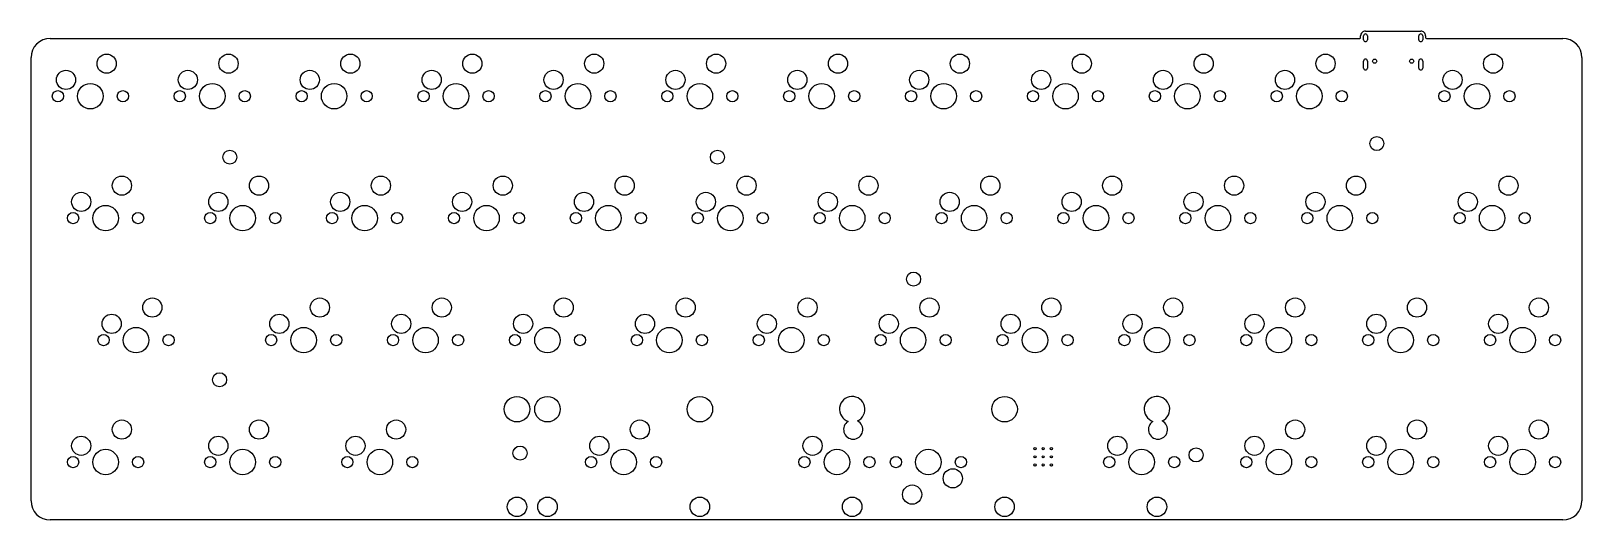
# Model space of a CAD drawing. Header units: millimetres. Extents: x 20 to 263, y -98 to -22.
import ezdxf

# ---------------------------------------------------------------- set-up
doc = ezdxf.new("R2010")
doc.units = ezdxf.units.MM
doc.layers.add('Part__Feature097', color=7, linetype='CONTINUOUS')

msp = doc.modelspace()

# ---------------------------------------------------------------- linework, layer by layer
at = {"layer": 'Part__Feature097'}
for p, q in [((23.4926, -23.1219), (228.142, -23.1219)), ((23.4926, -23.1219, 1.6), (228.142, -23.1219, 1.6)), ((23.4926, -23.1219), (23.4926, -23.1219, 1.6)), ((23.4926, -23.1219, 1.6), (228.142, -23.1219, 1.6)), ((23.4926, -23.1219), (228.142, -23.1219)), ((23.4926, -23.1219), (23.4926, -23.1219, 1.6)), ((228.142, -23.1219), (228.142, -23.1219, 1.6)), ((228.142, -23.1219), (228.142, -23.1219, 1.6)), ((228.282, -22.9819), (228.282, -22.7231)), ((228.282, -22.9819, 1.6), (228.282, -22.7231, 1.6)), ((228.282, -22.7231), (228.282, -22.7231, 1.6)), ((228.282, -22.9819, 1.6), (228.282, -22.7231, 1.6)), ((228.282, -22.7231), (228.282, -22.7231, 1.6)), ((228.282, -22.9819), (228.282, -22.7231)), ((228.282, -22.9819), (228.282, -22.9819, 1.6)), ((228.282, -22.9819), (228.282, -22.9819, 1.6)), ((228.743, -23.3265), (228.743, -22.7265)), ((228.743, -23.3265, 1.6), (228.743, -22.7265, 1.6)), ((228.743, -22.7265), (228.743, -22.7265, 1.6)), ((228.743, -23.3265), (228.743, -22.7265)), ((228.743, -22.7265), (228.743, -22.7265, 1.6)), ((228.743, -23.3265, 1.6), (228.743, -22.7265, 1.6)), ((228.743, -23.3265), (228.743, -23.3265, 1.6)), ((228.743, -23.3265), (228.743, -23.3265, 1.6)), ((229.032, -21.9731), (229.032, -21.9731, 1.6)), ((229.032, -21.9731, 1.6), (237.692, -21.9731, 1.6)), ((229.032, -21.9731), (237.692, -21.9731)), ((229.032, -21.9731), (237.692, -21.9731)), ((229.032, -21.9731, 1.6), (237.692, -21.9731, 1.6)), ((229.032, -21.9731), (229.032, -21.9731, 1.6)), ((229.343, -22.7265), (229.343, -23.3265)), ((229.343, -22.7265, 1.6), (229.343, -23.3265, 1.6)), ((229.343, -22.7265), (229.343, -23.3265)), ((229.343, -22.7265, 1.6), (229.343, -23.3265, 1.6)), ((229.343, -22.7265), (229.343, -22.7265, 1.6)), ((229.343, -22.7265), (229.343, -22.7265, 1.6)), ((229.343, -23.3265), (229.343, -23.3265, 1.6)), ((229.343, -23.3265), (229.343, -23.3265, 1.6)), ((237.383, -23.3265), (237.383, -22.7265)), ((237.383, -23.3265, 1.6), (237.383, -22.7265, 1.6)), ((237.383, -22.7265), (237.383, -22.7265, 1.6)), ((237.383, -23.3265), (237.383, -22.7265)), ((237.383, -22.7265), (237.383, -22.7265, 1.6)), ((237.383, -23.3265, 1.6), (237.383, -22.7265, 1.6)), ((237.383, -23.3265), (237.383, -23.3265, 1.6)), ((237.383, -23.3265), (237.383, -23.3265, 1.6)), ((237.692, -21.9731), (237.692, -21.9731, 1.6)), ((237.692, -21.9731), (237.692, -21.9731, 1.6)), ((237.983, -22.7265), (237.983, -23.3265)), ((237.983, -22.7265, 1.6), (237.983, -23.3265, 1.6)), ((237.983, -22.7265), (237.983, -23.3265)), ((237.983, -22.7265, 1.6), (237.983, -23.3265, 1.6)), ((237.983, -22.7265), (237.983, -22.7265, 1.6)), ((237.983, -22.7265), (237.983, -22.7265, 1.6)), ((237.983, -23.3265), (237.983, -23.3265, 1.6)), ((237.983, -23.3265), (237.983, -23.3265, 1.6)), ((238.442, -22.7231), (238.442, -22.7231, 1.6)), ((238.442, -22.7231), (238.442, -22.7231, 1.6)), ((238.442, -22.7231, 1.6), (238.442, -22.9819, 1.6)), ((238.442, -22.7231), (238.442, -22.9819)), ((238.442, -22.7231), (238.442, -22.9819)), ((238.442, -22.7231, 1.6), (238.442, -22.9819, 1.6)), ((238.442, -22.9819), (238.442, -22.9819, 1.6)), ((238.442, -22.9819), (238.442, -22.9819, 1.6)), ((238.582, -23.1219), (259.878, -23.1219)), ((238.582, -23.1219, 1.6), (259.878, -23.1219, 1.6)), ((238.582, -23.1219), (238.582, -23.1219, 1.6)), ((238.582, -23.1219), (238.582, -23.1219, 1.6)), ((238.582, -23.1219, 1.6), (259.878, -23.1219, 1.6)), ((238.582, -23.1219), (259.878, -23.1219)), ((259.878, -23.1219), (259.878, -23.1219, 1.6)), ((259.878, -23.1219), (259.878, -23.1219, 1.6)), ((20.4926, -95.3389), (20.4926, -26.1219)), ((20.4926, -95.3389, 1.6), (20.4926, -26.1219, 1.6)), ((20.4926, -26.1219), (20.4926, -26.1219, 1.6)), ((20.4926, -95.3389, 1.6), (20.4926, -26.1219, 1.6)), ((20.4926, -26.1219), (20.4926, -26.1219, 1.6)), ((20.4926, -95.3389), (20.4926, -26.1219)), ((228.743, -27.7565), (228.743, -26.6565)), ((228.743, -27.7565, 1.6), (228.743, -26.6565, 1.6)), ((228.743, -26.6565), (228.743, -26.6565, 1.6)), ((228.743, -27.7565), (228.743, -26.6565)), ((228.743, -26.6565), (228.743, -26.6565, 1.6)), ((228.743, -27.7565, 1.6), (228.743, -26.6565, 1.6)), ((229.343, -26.6565), (229.343, -27.7565)), ((229.343, -26.6565, 1.6), (229.343, -27.7565, 1.6)), ((229.343, -26.6565), (229.343, -27.7565)), ((229.343, -26.6565, 1.6), (229.343, -27.7565, 1.6)), ((229.343, -26.6565), (229.343, -26.6565, 1.6)), ((229.343, -26.6565), (229.343, -26.6565, 1.6)), ((237.383, -27.7565), (237.383, -26.6565)), ((237.383, -27.7565, 1.6), (237.383, -26.6565, 1.6)), ((237.383, -26.6565), (237.383, -26.6565, 1.6)), ((237.383, -27.7565), (237.383, -26.6565)), ((237.383, -26.6565), (237.383, -26.6565, 1.6)), ((237.383, -27.7565, 1.6), (237.383, -26.6565, 1.6)), ((237.983, -26.6565), (237.983, -27.7565)), ((237.983, -26.6565, 1.6), (237.983, -27.7565, 1.6)), ((237.983, -26.6565), (237.983, -27.7565)), ((237.983, -26.6565, 1.6), (237.983, -27.7565, 1.6)), ((237.983, -26.6565), (237.983, -26.6565, 1.6)), ((237.983, -26.6565), (237.983, -26.6565, 1.6)), ((262.878, -26.1219), (262.878, -95.3389)), ((262.878, -26.1219, 1.6), (262.878, -95.3389, 1.6)), ((262.878, -26.1219), (262.878, -26.1219, 1.6)), ((262.878, -26.1219), (262.878, -26.1219, 1.6)), ((262.878, -26.1219, 1.6), (262.878, -95.3389, 1.6)), ((262.878, -26.1219), (262.878, -95.3389)), ((32.3056, -28.5669), (32.3056, -28.5669, 1.6)), ((32.3056, -28.5669), (32.3056, -28.5669, 1.6)), ((51.3556, -28.5669), (51.3556, -28.5669, 1.6)), ((51.3556, -28.5669), (51.3556, -28.5669, 1.6)), ((70.4056, -28.5669), (70.4056, -28.5669, 1.6)), ((70.4056, -28.5669), (70.4056, -28.5669, 1.6)), ((89.4556, -28.5669), (89.4556, -28.5669, 1.6)), ((89.4556, -28.5669), (89.4556, -28.5669, 1.6)), ((108.506, -28.5669), (108.506, -28.5669, 1.6)), ((108.506, -28.5669), (108.506, -28.5669, 1.6)), ((127.556, -28.5669), (127.556, -28.5669, 1.6)), ((127.556, -28.5669), (127.556, -28.5669, 1.6)), ((146.606, -28.5669), (146.606, -28.5669, 1.6)), ((146.606, -28.5669), (146.606, -28.5669, 1.6)), ((165.656, -28.5669), (165.656, -28.5669, 1.6)), ((165.656, -28.5669), (165.656, -28.5669, 1.6)), ((184.706, -28.5669), (184.706, -28.5669, 1.6)), ((184.706, -28.5669), (184.706, -28.5669, 1.6)), ((203.756, -28.5669), (203.756, -28.5669, 1.6)), ((203.756, -28.5669), (203.756, -28.5669, 1.6)), ((222.806, -28.5669), (222.806, -28.5669, 1.6)), ((222.806, -28.5669), (222.806, -28.5669, 1.6)), ((228.743, -27.7565), (228.743, -27.7565, 1.6)), ((228.743, -27.7565), (228.743, -27.7565, 1.6)), ((229.343, -27.7565), (229.343, -27.7565, 1.6)), ((229.343, -27.7565), (229.343, -27.7565, 1.6)), ((230.473, -27.0015), (230.473, -27.0015, 1.6)), ((230.473, -27.0015), (230.473, -27.0015, 1.6)), ((236.253, -27.0015), (236.253, -27.0015, 1.6)), ((236.253, -27.0015), (236.253, -27.0015, 1.6)), ((237.383, -27.7565), (237.383, -27.7565, 1.6)), ((237.383, -27.7565), (237.383, -27.7565, 1.6)), ((237.983, -27.7565), (237.983, -27.7565, 1.6)), ((237.983, -27.7565), (237.983, -27.7565, 1.6)), ((248.999, -28.5669), (248.999, -28.5669, 1.6)), ((248.999, -28.5669), (248.999, -28.5669, 1.6)), ((25.9556, -31.1069), (25.9556, -31.1069, 1.6)), ((25.9556, -31.1069), (25.9556, -31.1069, 1.6)), ((45.0056, -31.1069), (45.0056, -31.1069, 1.6)), ((45.0056, -31.1069), (45.0056, -31.1069, 1.6)), ((64.0556, -31.1069), (64.0556, -31.1069, 1.6)), ((64.0556, -31.1069), (64.0556, -31.1069, 1.6)), ((83.1056, -31.1069), (83.1056, -31.1069, 1.6)), ((83.1056, -31.1069), (83.1056, -31.1069, 1.6)), ((102.156, -31.1069), (102.156, -31.1069, 1.6)), ((102.156, -31.1069), (102.156, -31.1069, 1.6)), ((121.206, -31.1069), (121.206, -31.1069, 1.6)), ((121.206, -31.1069), (121.206, -31.1069, 1.6)), ((140.256, -31.1069), (140.256, -31.1069, 1.6)), ((140.256, -31.1069), (140.256, -31.1069, 1.6)), ((159.306, -31.1069), (159.306, -31.1069, 1.6)), ((159.306, -31.1069), (159.306, -31.1069, 1.6)), ((178.356, -31.1069), (178.356, -31.1069, 1.6)), ((178.356, -31.1069), (178.356, -31.1069, 1.6)), ((197.406, -31.1069), (197.406, -31.1069, 1.6)), ((197.406, -31.1069), (197.406, -31.1069, 1.6)), ((216.456, -31.1069), (216.456, -31.1069, 1.6)), ((216.456, -31.1069), (216.456, -31.1069, 1.6)), ((242.649, -31.1069), (242.649, -31.1069, 1.6)), ((242.649, -31.1069), (242.649, -31.1069, 1.6)), ((24.6856, -33.0219), (24.6856, -33.0219, 1.6)), ((24.6856, -33.0219), (24.6856, -33.0219, 1.6)), ((34.8456, -33.0219), (34.8456, -33.0219, 1.6)), ((34.8456, -33.0219), (34.8456, -33.0219, 1.6)), ((43.7356, -33.0219), (43.7356, -33.0219, 1.6)), ((43.7356, -33.0219), (43.7356, -33.0219, 1.6)), ((53.8956, -33.0219), (53.8956, -33.0219, 1.6)), ((53.8956, -33.0219), (53.8956, -33.0219, 1.6)), ((62.7856, -33.0219), (62.7856, -33.0219, 1.6)), ((62.7856, -33.0219), (62.7856, -33.0219, 1.6)), ((72.9456, -33.0219), (72.9456, -33.0219, 1.6)), ((72.9456, -33.0219), (72.9456, -33.0219, 1.6)), ((81.8356, -33.0219), (81.8356, -33.0219, 1.6)), ((81.8356, -33.0219), (81.8356, -33.0219, 1.6)), ((91.9956, -33.0219), (91.9956, -33.0219, 1.6)), ((91.9956, -33.0219), (91.9956, -33.0219, 1.6)), ((100.886, -33.0219), (100.886, -33.0219, 1.6)), ((100.886, -33.0219), (100.886, -33.0219, 1.6)), ((111.046, -33.0219), (111.046, -33.0219, 1.6)), ((111.046, -33.0219), (111.046, -33.0219, 1.6)), ((119.936, -33.0219), (119.936, -33.0219, 1.6)), ((119.936, -33.0219), (119.936, -33.0219, 1.6)), ((130.096, -33.0219), (130.096, -33.0219, 1.6)), ((130.096, -33.0219), (130.096, -33.0219, 1.6)), ((138.986, -33.0219), (138.986, -33.0219, 1.6)), ((138.986, -33.0219), (138.986, -33.0219, 1.6)), ((149.146, -33.0219), (149.146, -33.0219, 1.6)), ((149.146, -33.0219), (149.146, -33.0219, 1.6)), ((158.036, -33.0219), (158.036, -33.0219, 1.6)), ((158.036, -33.0219), (158.036, -33.0219, 1.6)), ((168.196, -33.0219), (168.196, -33.0219, 1.6)), ((168.196, -33.0219), (168.196, -33.0219, 1.6)), ((177.086, -33.0219), (177.086, -33.0219, 1.6)), ((177.086, -33.0219), (177.086, -33.0219, 1.6)), ((187.246, -33.0219), (187.246, -33.0219, 1.6)), ((187.246, -33.0219), (187.246, -33.0219, 1.6)), ((196.136, -33.0219), (196.136, -33.0219, 1.6)), ((196.136, -33.0219), (196.136, -33.0219, 1.6)), ((206.296, -33.0219), (206.296, -33.0219, 1.6)), ((206.296, -33.0219), (206.296, -33.0219, 1.6)), ((215.186, -33.0219), (215.186, -33.0219, 1.6)), ((215.186, -33.0219), (215.186, -33.0219, 1.6)), ((225.346, -33.0219), (225.346, -33.0219, 1.6)), ((225.346, -33.0219), (225.346, -33.0219, 1.6)), ((241.379, -33.0219), (241.379, -33.0219, 1.6)), ((241.379, -33.0219), (241.379, -33.0219, 1.6)), ((251.539, -33.0219), (251.539, -33.0219, 1.6)), ((251.539, -33.0219), (251.539, -33.0219, 1.6)), ((29.7656, -34.1408), (29.7656, -34.1408, 1.6)), ((29.7656, -34.1408), (29.7656, -34.1408, 1.6)), ((48.8156, -34.1408), (48.8156, -34.1408, 1.6)), ((48.8156, -34.1408), (48.8156, -34.1408, 1.6)), ((67.8656, -34.1408), (67.8656, -34.1408, 1.6)), ((67.8656, -34.1408), (67.8656, -34.1408, 1.6)), ((86.9156, -34.1408), (86.9156, -34.1408, 1.6)), ((86.9156, -34.1408), (86.9156, -34.1408, 1.6)), ((105.966, -34.1408), (105.966, -34.1408, 1.6)), ((105.966, -34.1408), (105.966, -34.1408, 1.6)), ((125.016, -34.1408), (125.016, -34.1408, 1.6)), ((125.016, -34.1408), (125.016, -34.1408, 1.6)), ((144.066, -34.1408), (144.066, -34.1408, 1.6)), ((144.066, -34.1408), (144.066, -34.1408, 1.6)), ((163.116, -34.1408), (163.116, -34.1408, 1.6)), ((163.116, -34.1408), (163.116, -34.1408, 1.6)), ((182.166, -34.1408), (182.166, -34.1408, 1.6)), ((182.166, -34.1408), (182.166, -34.1408, 1.6)), ((201.216, -34.1408), (201.216, -34.1408, 1.6)), ((201.216, -34.1408), (201.216, -34.1408, 1.6)), ((220.266, -34.1408), (220.266, -34.1408, 1.6)), ((220.266, -34.1408), (220.266, -34.1408, 1.6)), ((246.459, -34.1408), (246.459, -34.1408, 1.6)), ((246.459, -34.1408), (246.459, -34.1408, 1.6)), ((230.816, -40.6459), (230.816, -40.6459, 1.6)), ((230.816, -40.6459), (230.816, -40.6459, 1.6)), ((51.5656, -42.7719), (51.5656, -42.7719, 1.6)), ((51.5656, -42.7719), (51.5656, -42.7719, 1.6)), ((127.766, -42.7719), (127.766, -42.7719, 1.6)), ((127.766, -42.7719), (127.766, -42.7719, 1.6)), ((34.6869, -47.6169), (34.6869, -47.6169, 1.6)), ((34.6869, -47.6169), (34.6869, -47.6169, 1.6)), ((56.1181, -47.6169), (56.1181, -47.6169, 1.6)), ((56.1181, -47.6169), (56.1181, -47.6169, 1.6)), ((75.1681, -47.6169), (75.1681, -47.6169, 1.6)), ((75.1681, -47.6169), (75.1681, -47.6169, 1.6)), ((94.2181, -47.6169), (94.2181, -47.6169, 1.6)), ((94.2181, -47.6169), (94.2181, -47.6169, 1.6)), ((113.268, -47.6169), (113.268, -47.6169, 1.6)), ((113.268, -47.6169), (113.268, -47.6169, 1.6)), ((132.318, -47.6169), (132.318, -47.6169, 1.6)), ((132.318, -47.6169), (132.318, -47.6169, 1.6)), ((151.368, -47.6169), (151.368, -47.6169, 1.6)), ((151.368, -47.6169), (151.368, -47.6169, 1.6)), ((170.418, -47.6169), (170.418, -47.6169, 1.6)), ((170.418, -47.6169), (170.418, -47.6169, 1.6)), ((189.468, -47.6169), (189.468, -47.6169, 1.6)), ((189.468, -47.6169), (189.468, -47.6169, 1.6)), ((208.518, -47.6169), (208.518, -47.6169, 1.6)), ((208.518, -47.6169), (208.518, -47.6169, 1.6)), ((227.568, -47.6169), (227.568, -47.6169, 1.6)), ((227.568, -47.6169), (227.568, -47.6169, 1.6)), ((251.381, -47.6169), (251.381, -47.6169, 1.6)), ((251.381, -47.6169), (251.381, -47.6169, 1.6)), ((28.3369, -50.1569), (28.3369, -50.1569, 1.6)), ((28.3369, -50.1569), (28.3369, -50.1569, 1.6)), ((49.7681, -50.1569), (49.7681, -50.1569, 1.6)), ((49.7681, -50.1569), (49.7681, -50.1569, 1.6)), ((68.8181, -50.1569), (68.8181, -50.1569, 1.6)), ((68.8181, -50.1569), (68.8181, -50.1569, 1.6)), ((87.8681, -50.1569), (87.8681, -50.1569, 1.6)), ((87.8681, -50.1569), (87.8681, -50.1569, 1.6)), ((106.918, -50.1569), (106.918, -50.1569, 1.6)), ((106.918, -50.1569), (106.918, -50.1569, 1.6)), ((125.968, -50.1569), (125.968, -50.1569, 1.6)), ((125.968, -50.1569), (125.968, -50.1569, 1.6)), ((145.018, -50.1569), (145.018, -50.1569, 1.6)), ((145.018, -50.1569), (145.018, -50.1569, 1.6)), ((164.068, -50.1569), (164.068, -50.1569, 1.6)), ((164.068, -50.1569), (164.068, -50.1569, 1.6)), ((183.118, -50.1569), (183.118, -50.1569, 1.6)), ((183.118, -50.1569), (183.118, -50.1569, 1.6)), ((202.168, -50.1569), (202.168, -50.1569, 1.6)), ((202.168, -50.1569), (202.168, -50.1569, 1.6)), ((221.218, -50.1569), (221.218, -50.1569, 1.6)), ((221.218, -50.1569), (221.218, -50.1569, 1.6)), ((245.031, -50.1569), (245.031, -50.1569, 1.6)), ((245.031, -50.1569), (245.031, -50.1569, 1.6)), ((27.0669, -52.0719), (27.0669, -52.0719, 1.6)), ((27.0669, -52.0719), (27.0669, -52.0719, 1.6)), ((32.1469, -53.1908), (32.1469, -53.1908, 1.6)), ((32.1469, -53.1908), (32.1469, -53.1908, 1.6)), ((37.2269, -52.0719), (37.2269, -52.0719, 1.6)), ((37.2269, -52.0719), (37.2269, -52.0719, 1.6)), ((48.4981, -52.0719), (48.4981, -52.0719, 1.6)), ((48.4981, -52.0719), (48.4981, -52.0719, 1.6)), ((53.5781, -53.1908), (53.5781, -53.1908, 1.6)), ((53.5781, -53.1908), (53.5781, -53.1908, 1.6)), ((58.6581, -52.0719), (58.6581, -52.0719, 1.6)), ((58.6581, -52.0719), (58.6581, -52.0719, 1.6)), ((67.5481, -52.0719), (67.5481, -52.0719, 1.6)), ((67.5481, -52.0719), (67.5481, -52.0719, 1.6)), ((72.6281, -53.1908), (72.6281, -53.1908, 1.6)), ((72.6281, -53.1908), (72.6281, -53.1908, 1.6)), ((77.7081, -52.0719), (77.7081, -52.0719, 1.6)), ((77.7081, -52.0719), (77.7081, -52.0719, 1.6)), ((86.5981, -52.0719), (86.5981, -52.0719, 1.6)), ((86.5981, -52.0719), (86.5981, -52.0719, 1.6)), ((91.6781, -53.1908), (91.6781, -53.1908, 1.6)), ((91.6781, -53.1908), (91.6781, -53.1908, 1.6)), ((96.7581, -52.0719), (96.7581, -52.0719, 1.6)), ((96.7581, -52.0719), (96.7581, -52.0719, 1.6)), ((105.648, -52.0719), (105.648, -52.0719, 1.6)), ((105.648, -52.0719), (105.648, -52.0719, 1.6)), ((110.728, -53.1908), (110.728, -53.1908, 1.6)), ((110.728, -53.1908), (110.728, -53.1908, 1.6)), ((115.808, -52.0719), (115.808, -52.0719, 1.6)), ((115.808, -52.0719), (115.808, -52.0719, 1.6)), ((124.698, -52.0719), (124.698, -52.0719, 1.6)), ((124.698, -52.0719), (124.698, -52.0719, 1.6)), ((129.778, -53.1908), (129.778, -53.1908, 1.6)), ((129.778, -53.1908), (129.778, -53.1908, 1.6)), ((134.858, -52.0719), (134.858, -52.0719, 1.6)), ((134.858, -52.0719), (134.858, -52.0719, 1.6)), ((143.748, -52.0719), (143.748, -52.0719, 1.6)), ((143.748, -52.0719), (143.748, -52.0719, 1.6)), ((148.828, -53.1908), (148.828, -53.1908, 1.6)), ((148.828, -53.1908), (148.828, -53.1908, 1.6)), ((153.908, -52.0719), (153.908, -52.0719, 1.6)), ((153.908, -52.0719), (153.908, -52.0719, 1.6)), ((162.798, -52.0719), (162.798, -52.0719, 1.6)), ((162.798, -52.0719), (162.798, -52.0719, 1.6)), ((167.878, -53.1908), (167.878, -53.1908, 1.6)), ((167.878, -53.1908), (167.878, -53.1908, 1.6)), ((172.958, -52.0719), (172.958, -52.0719, 1.6)), ((172.958, -52.0719), (172.958, -52.0719, 1.6)), ((181.848, -52.0719), (181.848, -52.0719, 1.6)), ((181.848, -52.0719), (181.848, -52.0719, 1.6)), ((186.928, -53.1908), (186.928, -53.1908, 1.6)), ((186.928, -53.1908), (186.928, -53.1908, 1.6)), ((192.008, -52.0719), (192.008, -52.0719, 1.6)), ((192.008, -52.0719), (192.008, -52.0719, 1.6)), ((200.898, -52.0719), (200.898, -52.0719, 1.6)), ((200.898, -52.0719), (200.898, -52.0719, 1.6)), ((205.978, -53.1908), (205.978, -53.1908, 1.6)), ((205.978, -53.1908), (205.978, -53.1908, 1.6)), ((211.058, -52.0719), (211.058, -52.0719, 1.6)), ((211.058, -52.0719), (211.058, -52.0719, 1.6)), ((219.948, -52.0719), (219.948, -52.0719, 1.6)), ((219.948, -52.0719), (219.948, -52.0719, 1.6)), ((225.028, -53.1908), (225.028, -53.1908, 1.6)), ((225.028, -53.1908), (225.028, -53.1908, 1.6)), ((230.108, -52.0719), (230.108, -52.0719, 1.6)), ((230.108, -52.0719), (230.108, -52.0719, 1.6)), ((243.761, -52.0719), (243.761, -52.0719, 1.6)), ((243.761, -52.0719), (243.761, -52.0719, 1.6)), ((248.841, -53.1908), (248.841, -53.1908, 1.6)), ((248.841, -53.1908), (248.841, -53.1908, 1.6)), ((253.921, -52.0719), (253.921, -52.0719, 1.6)), ((253.921, -52.0719), (253.921, -52.0719, 1.6)), ((158.416, -61.8219), (158.416, -61.8219, 1.6)), ((158.416, -61.8219), (158.416, -61.8219, 1.6)), ((39.4494, -66.6669), (39.4494, -66.6669, 1.6)), ((39.4494, -66.6669), (39.4494, -66.6669, 1.6)), ((65.6431, -66.6669), (65.6431, -66.6669, 1.6)), ((65.6431, -66.6669), (65.6431, -66.6669, 1.6)), ((84.6931, -66.6669), (84.6931, -66.6669, 1.6)), ((84.6931, -66.6669), (84.6931, -66.6669, 1.6)), ((103.743, -66.6669), (103.743, -66.6669, 1.6)), ((103.743, -66.6669), (103.743, -66.6669, 1.6)), ((122.793, -66.6669), (122.793, -66.6669, 1.6)), ((122.793, -66.6669), (122.793, -66.6669, 1.6)), ((141.843, -66.6669), (141.843, -66.6669, 1.6)), ((141.843, -66.6669), (141.843, -66.6669, 1.6)), ((160.893, -66.6669), (160.893, -66.6669, 1.6)), ((160.893, -66.6669), (160.893, -66.6669, 1.6)), ((179.943, -66.6669), (179.943, -66.6669, 1.6)), ((179.943, -66.6669), (179.943, -66.6669, 1.6)), ((198.993, -66.6669), (198.993, -66.6669, 1.6)), ((198.993, -66.6669), (198.993, -66.6669, 1.6)), ((218.043, -66.6669), (218.043, -66.6669, 1.6)), ((218.043, -66.6669), (218.043, -66.6669, 1.6)), ((237.093, -66.6669), (237.093, -66.6669, 1.6)), ((237.093, -66.6669), (237.093, -66.6669, 1.6)), ((256.143, -66.6669), (256.143, -66.6669, 1.6)), ((256.143, -66.6669), (256.143, -66.6669, 1.6)), ((33.0994, -69.2069), (33.0994, -69.2069, 1.6)), ((33.0994, -69.2069), (33.0994, -69.2069, 1.6)), ((59.2931, -69.2069), (59.2931, -69.2069, 1.6)), ((59.2931, -69.2069), (59.2931, -69.2069, 1.6)), ((78.3431, -69.2069), (78.3431, -69.2069, 1.6)), ((78.3431, -69.2069), (78.3431, -69.2069, 1.6)), ((97.3931, -69.2069), (97.3931, -69.2069, 1.6)), ((97.3931, -69.2069), (97.3931, -69.2069, 1.6)), ((116.443, -69.2069), (116.443, -69.2069, 1.6)), ((116.443, -69.2069), (116.443, -69.2069, 1.6)), ((135.493, -69.2069), (135.493, -69.2069, 1.6)), ((135.493, -69.2069), (135.493, -69.2069, 1.6)), ((154.543, -69.2069), (154.543, -69.2069, 1.6)), ((154.543, -69.2069), (154.543, -69.2069, 1.6)), ((173.593, -69.2069), (173.593, -69.2069, 1.6)), ((173.593, -69.2069), (173.593, -69.2069, 1.6)), ((192.643, -69.2069), (192.643, -69.2069, 1.6)), ((192.643, -69.2069), (192.643, -69.2069, 1.6)), ((211.693, -69.2069), (211.693, -69.2069, 1.6)), ((211.693, -69.2069), (211.693, -69.2069, 1.6)), ((230.743, -69.2069), (230.743, -69.2069, 1.6)), ((230.743, -69.2069), (230.743, -69.2069, 1.6)), ((249.793, -69.2069), (249.793, -69.2069, 1.6)), ((249.793, -69.2069), (249.793, -69.2069, 1.6)), ((31.8294, -71.1219), (31.8294, -71.1219, 1.6)), ((31.8294, -71.1219), (31.8294, -71.1219, 1.6)), ((36.9094, -72.2408), (36.9094, -72.2408, 1.6)), ((36.9094, -72.2408), (36.9094, -72.2408, 1.6)), ((41.9894, -71.1219), (41.9894, -71.1219, 1.6)), ((41.9894, -71.1219), (41.9894, -71.1219, 1.6)), ((58.0231, -71.1219), (58.0231, -71.1219, 1.6)), ((58.0231, -71.1219), (58.0231, -71.1219, 1.6)), ((63.1031, -72.2408), (63.1031, -72.2408, 1.6)), ((63.1031, -72.2408), (63.1031, -72.2408, 1.6)), ((68.1831, -71.1219), (68.1831, -71.1219, 1.6)), ((68.1831, -71.1219), (68.1831, -71.1219, 1.6)), ((77.0731, -71.1219), (77.0731, -71.1219, 1.6)), ((77.0731, -71.1219), (77.0731, -71.1219, 1.6)), ((82.1531, -72.2408), (82.1531, -72.2408, 1.6)), ((82.1531, -72.2408), (82.1531, -72.2408, 1.6)), ((87.2331, -71.1219), (87.2331, -71.1219, 1.6)), ((87.2331, -71.1219), (87.2331, -71.1219, 1.6)), ((96.1231, -71.1219), (96.1231, -71.1219, 1.6)), ((96.1231, -71.1219), (96.1231, -71.1219, 1.6)), ((101.203, -72.2408), (101.203, -72.2408, 1.6)), ((101.203, -72.2408), (101.203, -72.2408, 1.6)), ((106.283, -71.1219), (106.283, -71.1219, 1.6)), ((106.283, -71.1219), (106.283, -71.1219, 1.6)), ((115.173, -71.1219), (115.173, -71.1219, 1.6)), ((115.173, -71.1219), (115.173, -71.1219, 1.6)), ((120.253, -72.2408), (120.253, -72.2408, 1.6)), ((120.253, -72.2408), (120.253, -72.2408, 1.6)), ((125.333, -71.1219), (125.333, -71.1219, 1.6)), ((125.333, -71.1219), (125.333, -71.1219, 1.6)), ((134.223, -71.1219), (134.223, -71.1219, 1.6)), ((134.223, -71.1219), (134.223, -71.1219, 1.6)), ((139.303, -72.2408), (139.303, -72.2408, 1.6)), ((139.303, -72.2408), (139.303, -72.2408, 1.6)), ((144.383, -71.1219), (144.383, -71.1219, 1.6)), ((144.383, -71.1219), (144.383, -71.1219, 1.6)), ((153.273, -71.1219), (153.273, -71.1219, 1.6)), ((153.273, -71.1219), (153.273, -71.1219, 1.6)), ((158.353, -72.2408), (158.353, -72.2408, 1.6)), ((158.353, -72.2408), (158.353, -72.2408, 1.6)), ((163.433, -71.1219), (163.433, -71.1219, 1.6)), ((163.433, -71.1219), (163.433, -71.1219, 1.6)), ((172.323, -71.1219), (172.323, -71.1219, 1.6)), ((172.323, -71.1219), (172.323, -71.1219, 1.6)), ((177.403, -72.2408), (177.403, -72.2408, 1.6)), ((177.403, -72.2408), (177.403, -72.2408, 1.6)), ((182.483, -71.1219), (182.483, -71.1219, 1.6)), ((182.483, -71.1219), (182.483, -71.1219, 1.6)), ((191.373, -71.1219), (191.373, -71.1219, 1.6)), ((191.373, -71.1219), (191.373, -71.1219, 1.6)), ((196.453, -72.2408), (196.453, -72.2408, 1.6)), ((196.453, -72.2408), (196.453, -72.2408, 1.6)), ((201.533, -71.1219), (201.533, -71.1219, 1.6)), ((201.533, -71.1219), (201.533, -71.1219, 1.6)), ((210.423, -71.1219), (210.423, -71.1219, 1.6)), ((210.423, -71.1219), (210.423, -71.1219, 1.6)), ((215.503, -72.2408), (215.503, -72.2408, 1.6)), ((215.503, -72.2408), (215.503, -72.2408, 1.6)), ((220.583, -71.1219), (220.583, -71.1219, 1.6)), ((220.583, -71.1219), (220.583, -71.1219, 1.6)), ((229.473, -71.1219), (229.473, -71.1219, 1.6)), ((229.473, -71.1219), (229.473, -71.1219, 1.6)), ((234.553, -72.2408), (234.553, -72.2408, 1.6)), ((234.553, -72.2408), (234.553, -72.2408, 1.6)), ((239.633, -71.1219), (239.633, -71.1219, 1.6)), ((239.633, -71.1219), (239.633, -71.1219, 1.6)), ((248.523, -71.1219), (248.523, -71.1219, 1.6)), ((248.523, -71.1219), (248.523, -71.1219, 1.6)), ((253.603, -72.2408), (253.603, -72.2408, 1.6)), ((253.603, -72.2408), (253.603, -72.2408, 1.6)), ((258.683, -71.1219), (258.683, -71.1219, 1.6)), ((258.683, -71.1219), (258.683, -71.1219, 1.6)), ((49.9656, -77.5459), (49.9656, -77.5459, 1.6)), ((49.9656, -77.5459), (49.9656, -77.5459, 1.6)), ((96.4406, -83.0358), (96.4406, -83.0358, 1.6)), ((96.4406, -83.0358), (96.4406, -83.0358, 1.6)), ((101.203, -83.0358), (101.203, -83.0358, 1.6)), ((101.203, -83.0358), (101.203, -83.0358, 1.6)), ((125.016, -83.0358), (125.016, -83.0358, 1.6)), ((125.016, -83.0358), (125.016, -83.0358, 1.6)), ((148.206, -82.9362, 1.6), (148.206, -82.9362)), ((148.206, -82.9362, 1.6), (148.206, -82.9362)), ((149.636, -82.8647, 1.6), (149.636, -82.8647)), ((149.636, -82.8647, 1.6), (149.636, -82.8647)), ((172.641, -83.0358), (172.641, -83.0358, 1.6)), ((172.641, -83.0358), (172.641, -83.0358, 1.6)), ((195.831, -82.9362, 1.6), (195.831, -82.9362)), ((195.831, -82.9362, 1.6), (195.831, -82.9362)), ((197.261, -82.8647, 1.6), (197.261, -82.8647)), ((197.261, -82.8647, 1.6), (197.261, -82.8647)), ((34.6869, -85.7169), (34.6869, -85.7169, 1.6)), ((34.6869, -85.7169), (34.6869, -85.7169, 1.6)), ((56.1181, -85.7169), (56.1181, -85.7169, 1.6)), ((56.1181, -85.7169), (56.1181, -85.7169, 1.6)), ((77.5494, -85.7169), (77.5494, -85.7169, 1.6)), ((77.5494, -85.7169), (77.5494, -85.7169, 1.6)), ((115.649, -85.7169), (115.649, -85.7169, 1.6)), ((115.649, -85.7169), (115.649, -85.7169, 1.6)), ((148.987, -85.7169), (148.987, -85.7169, 1.6)), ((148.987, -85.7169), (148.987, -85.7169, 1.6)), ((196.612, -85.7169), (196.612, -85.7169, 1.6)), ((196.612, -85.7169), (196.612, -85.7169, 1.6)), ((218.043, -85.7169), (218.043, -85.7169, 1.6)), ((218.043, -85.7169), (218.043, -85.7169, 1.6)), ((237.093, -85.7169), (237.093, -85.7169, 1.6)), ((237.093, -85.7169), (237.093, -85.7169, 1.6)), ((256.143, -85.7169), (256.143, -85.7169, 1.6)), ((256.143, -85.7169), (256.143, -85.7169, 1.6)), ((28.3369, -88.2569), (28.3369, -88.2569, 1.6)), ((28.3369, -88.2569), (28.3369, -88.2569, 1.6)), ((49.7681, -88.2569), (49.7681, -88.2569, 1.6)), ((49.7681, -88.2569), (49.7681, -88.2569, 1.6)), ((71.1994, -88.2569), (71.1994, -88.2569, 1.6)), ((71.1994, -88.2569), (71.1994, -88.2569, 1.6)), ((96.9156, -88.9959), (96.9156, -88.9959, 1.6)), ((96.9156, -88.9959), (96.9156, -88.9959, 1.6)), ((109.299, -88.2569), (109.299, -88.2569, 1.6)), ((109.299, -88.2569), (109.299, -88.2569, 1.6)), ((142.637, -88.2569), (142.637, -88.2569, 1.6)), ((142.637, -88.2569), (142.637, -88.2569, 1.6)), ((177.402, -87.3731), (177.402, -87.3731, 1.6)), ((177.402, -87.3731), (177.402, -87.3731, 1.6)), ((177.402, -88.6481), (177.402, -88.6481, 1.6)), ((177.402, -88.6481), (177.402, -88.6481, 1.6)), ((178.677, -87.3731), (178.677, -87.3731, 1.6)), ((178.677, -87.3731), (178.677, -87.3731, 1.6)), ((178.677, -88.6481), (178.677, -88.6481, 1.6)), ((178.677, -88.6481), (178.677, -88.6481, 1.6)), ((179.952, -87.3731), (179.952, -87.3731, 1.6)), ((179.952, -87.3731), (179.952, -87.3731, 1.6)), ((179.952, -88.6481), (179.952, -88.6481, 1.6)), ((179.952, -88.6481), (179.952, -88.6481, 1.6)), ((190.262, -88.2569), (190.262, -88.2569, 1.6)), ((190.262, -88.2569), (190.262, -88.2569, 1.6)), ((202.566, -89.2809), (202.566, -89.2809, 1.6)), ((202.566, -89.2809), (202.566, -89.2809, 1.6)), ((211.693, -88.2569), (211.693, -88.2569, 1.6)), ((211.693, -88.2569), (211.693, -88.2569, 1.6)), ((230.743, -88.2569), (230.743, -88.2569, 1.6)), ((230.743, -88.2569), (230.743, -88.2569, 1.6)), ((249.793, -88.2569), (249.793, -88.2569, 1.6)), ((249.793, -88.2569), (249.793, -88.2569, 1.6)), ((27.0669, -90.1719), (27.0669, -90.1719, 1.6)), ((27.0669, -90.1719), (27.0669, -90.1719, 1.6)), ((32.1469, -91.2908), (32.1469, -91.2908, 1.6)), ((32.1469, -91.2908), (32.1469, -91.2908, 1.6)), ((37.2269, -90.1719), (37.2269, -90.1719, 1.6)), ((37.2269, -90.1719), (37.2269, -90.1719, 1.6)), ((48.4981, -90.1719), (48.4981, -90.1719, 1.6)), ((48.4981, -90.1719), (48.4981, -90.1719, 1.6)), ((53.5781, -91.2908), (53.5781, -91.2908, 1.6)), ((53.5781, -91.2908), (53.5781, -91.2908, 1.6)), ((58.6581, -90.1719), (58.6581, -90.1719, 1.6)), ((58.6581, -90.1719), (58.6581, -90.1719, 1.6)), ((69.9294, -90.1719), (69.9294, -90.1719, 1.6)), ((69.9294, -90.1719), (69.9294, -90.1719, 1.6)), ((75.0094, -91.2908), (75.0094, -91.2908, 1.6)), ((75.0094, -91.2908), (75.0094, -91.2908, 1.6)), ((80.0894, -90.1719), (80.0894, -90.1719, 1.6)), ((80.0894, -90.1719), (80.0894, -90.1719, 1.6)), ((108.029, -90.1719), (108.029, -90.1719, 1.6)), ((108.029, -90.1719), (108.029, -90.1719, 1.6)), ((113.109, -91.2908), (113.109, -91.2908, 1.6)), ((113.109, -91.2908), (113.109, -91.2908, 1.6)), ((118.189, -90.1719), (118.189, -90.1719, 1.6)), ((118.189, -90.1719), (118.189, -90.1719, 1.6)), ((141.367, -90.1719), (141.367, -90.1719, 1.6)), ((141.367, -90.1719), (141.367, -90.1719, 1.6)), ((146.447, -91.2908), (146.447, -91.2908, 1.6)), ((146.447, -91.2908), (146.447, -91.2908, 1.6)), ((151.527, -90.1719), (151.527, -90.1719, 1.6)), ((151.527, -90.1719), (151.527, -90.1719, 1.6)), ((155.654, -90.1719), (155.654, -90.1719, 1.6)), ((155.654, -90.1719), (155.654, -90.1719, 1.6)), ((160.734, -91.2908), (160.734, -91.2908, 1.6)), ((160.734, -91.2908), (160.734, -91.2908, 1.6)), ((165.814, -90.1719), (165.814, -90.1719, 1.6)), ((165.814, -90.1719), (165.814, -90.1719, 1.6)), ((177.402, -89.9231), (177.402, -89.9231, 1.6)), ((177.402, -89.9231), (177.402, -89.9231, 1.6)), ((178.677, -89.9231), (178.677, -89.9231, 1.6)), ((178.677, -89.9231), (178.677, -89.9231, 1.6)), ((179.952, -89.9231), (179.952, -89.9231, 1.6)), ((179.952, -89.9231), (179.952, -89.9231, 1.6)), ((188.992, -90.1719), (188.992, -90.1719, 1.6)), ((188.992, -90.1719), (188.992, -90.1719, 1.6)), ((194.072, -91.2908), (194.072, -91.2908, 1.6)), ((194.072, -91.2908), (194.072, -91.2908, 1.6)), ((199.152, -90.1719), (199.152, -90.1719, 1.6)), ((199.152, -90.1719), (199.152, -90.1719, 1.6)), ((210.423, -90.1719), (210.423, -90.1719, 1.6)), ((210.423, -90.1719), (210.423, -90.1719, 1.6)), ((215.503, -91.2908), (215.503, -91.2908, 1.6)), ((215.503, -91.2908), (215.503, -91.2908, 1.6)), ((220.583, -90.1719), (220.583, -90.1719, 1.6)), ((220.583, -90.1719), (220.583, -90.1719, 1.6)), ((229.473, -90.1719), (229.473, -90.1719, 1.6)), ((229.473, -90.1719), (229.473, -90.1719, 1.6)), ((234.553, -91.2908), (234.553, -91.2908, 1.6)), ((234.553, -91.2908), (234.553, -91.2908, 1.6)), ((239.633, -90.1719), (239.633, -90.1719, 1.6)), ((239.633, -90.1719), (239.633, -90.1719, 1.6)), ((248.523, -90.1719), (248.523, -90.1719, 1.6)), ((248.523, -90.1719), (248.523, -90.1719, 1.6)), ((253.603, -91.2908), (253.603, -91.2908, 1.6)), ((253.603, -91.2908), (253.603, -91.2908, 1.6)), ((258.683, -90.1719), (258.683, -90.1719, 1.6)), ((258.683, -90.1719), (258.683, -90.1719, 1.6)), ((164.544, -93.3369), (164.544, -93.3369, 1.6)), ((164.544, -93.3369), (164.544, -93.3369, 1.6)), ((20.4926, -95.3389), (20.4926, -95.3389, 1.6)), ((20.4926, -95.3389), (20.4926, -95.3389, 1.6)), ((158.194, -95.8769), (158.194, -95.8769, 1.6)), ((158.194, -95.8769), (158.194, -95.8769, 1.6)), ((262.878, -95.3389), (262.878, -95.3389, 1.6)), ((262.878, -95.3389), (262.878, -95.3389, 1.6)), ((259.878, -98.3389), (23.4926, -98.3389)), ((259.878, -98.3389, 1.6), (23.4926, -98.3389, 1.6)), ((259.878, -98.3389, 1.6), (23.4926, -98.3389, 1.6)), ((23.4926, -98.3389), (23.4926, -98.3389, 1.6)), ((259.878, -98.3389), (23.4926, -98.3389)), ((23.4926, -98.3389), (23.4926, -98.3389, 1.6)), ((96.4406, -97.8059), (96.4406, -97.8059, 1.6)), ((96.4406, -97.8059), (96.4406, -97.8059, 1.6)), ((101.203, -97.8059), (101.203, -97.8059, 1.6)), ((101.203, -97.8059), (101.203, -97.8059, 1.6)), ((125.016, -97.8059), (125.016, -97.8059, 1.6)), ((125.016, -97.8059), (125.016, -97.8059, 1.6)), ((148.828, -97.8059), (148.828, -97.8059, 1.6)), ((148.828, -97.8059), (148.828, -97.8059, 1.6)), ((172.641, -97.8059), (172.641, -97.8059, 1.6)), ((172.641, -97.8059), (172.641, -97.8059, 1.6)), ((196.453, -97.8059), (196.453, -97.8059, 1.6)), ((196.453, -97.8059), (196.453, -97.8059, 1.6)), ((259.878, -98.3389), (259.878, -98.3389, 1.6)), ((259.878, -98.3389), (259.878, -98.3389, 1.6))]:
    msp.add_line(p, q, dxfattribs=at)
for centre, radius in [((32.3056, -27.0669), 1.5), ((32.3056, -27.0669), 1.5), ((32.3056, -27.0669), 1.5), ((32.3056, -27.0669), 1.5), ((51.3556, -27.0669), 1.5), ((51.3556, -27.0669), 1.5), ((51.3556, -27.0669), 1.5), ((51.3556, -27.0669), 1.5), ((70.4056, -27.0669), 1.5), ((70.4056, -27.0669), 1.5), ((70.4056, -27.0669), 1.5), ((70.4056, -27.0669), 1.5), ((89.4556, -27.0669), 1.5), ((89.4556, -27.0669), 1.5), ((89.4556, -27.0669), 1.5), ((89.4556, -27.0669), 1.5), ((108.506, -27.0669), 1.5), ((108.506, -27.0669), 1.5), ((108.506, -27.0669), 1.5), ((108.506, -27.0669), 1.5), ((127.556, -27.0669), 1.5), ((127.556, -27.0669), 1.5), ((127.556, -27.0669), 1.5), ((127.556, -27.0669), 1.5), ((146.606, -27.0669), 1.5), ((146.606, -27.0669), 1.5), ((146.606, -27.0669), 1.5), ((146.606, -27.0669), 1.5), ((165.656, -27.0669), 1.5), ((165.656, -27.0669), 1.5), ((165.656, -27.0669), 1.5), ((165.656, -27.0669), 1.5), ((184.706, -27.0669), 1.5), ((184.706, -27.0669), 1.5), ((184.706, -27.0669), 1.5), ((184.706, -27.0669), 1.5), ((203.756, -27.0669), 1.5), ((203.756, -27.0669), 1.5), ((203.756, -27.0669), 1.5), ((203.756, -27.0669), 1.5), ((222.806, -27.0669), 1.5), ((222.806, -27.0669), 1.5), ((222.806, -27.0669), 1.5), ((222.806, -27.0669), 1.5), ((230.473, -26.6765), 0.325), ((230.473, -26.6765), 0.325), ((230.473, -26.6765), 0.325), ((230.473, -26.6765), 0.325), ((236.253, -26.6765), 0.325), ((236.253, -26.6765), 0.325), ((236.253, -26.6765), 0.325), ((236.253, -26.6765), 0.325), ((248.999, -27.0669), 1.5), ((248.999, -27.0669), 1.5), ((248.999, -27.0669), 1.5), ((248.999, -27.0669), 1.5), ((25.9556, -29.6069), 1.5), ((25.9556, -29.6069), 1.5), ((25.9556, -29.6069), 1.5), ((25.9556, -29.6069), 1.5), ((45.0056, -29.6069), 1.5), ((45.0056, -29.6069), 1.5), ((45.0056, -29.6069), 1.5), ((45.0056, -29.6069), 1.5), ((64.0556, -29.6069), 1.5), ((64.0556, -29.6069), 1.5), ((64.0556, -29.6069), 1.5), ((64.0556, -29.6069), 1.5), ((83.1056, -29.6069), 1.5), ((83.1056, -29.6069), 1.5), ((83.1056, -29.6069), 1.5), ((83.1056, -29.6069), 1.5), ((102.156, -29.6069), 1.5), ((102.156, -29.6069), 1.5), ((102.156, -29.6069), 1.5), ((102.156, -29.6069), 1.5), ((121.206, -29.6069), 1.5), ((121.206, -29.6069), 1.5), ((121.206, -29.6069), 1.5), ((121.206, -29.6069), 1.5), ((140.256, -29.6069), 1.5), ((140.256, -29.6069), 1.5), ((140.256, -29.6069), 1.5), ((140.256, -29.6069), 1.5), ((159.306, -29.6069), 1.5), ((159.306, -29.6069), 1.5), ((159.306, -29.6069), 1.5), ((159.306, -29.6069), 1.5), ((178.356, -29.6069), 1.5), ((178.356, -29.6069), 1.5), ((178.356, -29.6069), 1.5), ((178.356, -29.6069), 1.5), ((197.406, -29.6069), 1.5), ((197.406, -29.6069), 1.5), ((197.406, -29.6069), 1.5), ((197.406, -29.6069), 1.5), ((216.456, -29.6069), 1.5), ((216.456, -29.6069), 1.5), ((216.456, -29.6069), 1.5), ((216.456, -29.6069), 1.5), ((242.649, -29.6069), 1.5), ((242.649, -29.6069), 1.5), ((242.649, -29.6069), 1.5), ((242.649, -29.6069), 1.5), ((24.6856, -32.1469), 0.875), ((24.6856, -32.1469), 0.875), ((24.6856, -32.1469), 0.875), ((24.6856, -32.1469), 0.875), ((29.7656, -32.1469), 1.9939), ((29.7656, -32.1469), 1.9939), ((29.7656, -32.1469), 1.9939), ((29.7656, -32.1469), 1.9939), ((34.8456, -32.1469), 0.875), ((34.8456, -32.1469), 0.875), ((34.8456, -32.1469), 0.875), ((34.8456, -32.1469), 0.875), ((43.7356, -32.1469), 0.875), ((43.7356, -32.1469), 0.875), ((43.7356, -32.1469), 0.875), ((43.7356, -32.1469), 0.875), ((48.8156, -32.1469), 1.9939), ((48.8156, -32.1469), 1.9939), ((48.8156, -32.1469), 1.9939), ((48.8156, -32.1469), 1.9939), ((53.8956, -32.1469), 0.875), ((53.8956, -32.1469), 0.875), ((53.8956, -32.1469), 0.875), ((53.8956, -32.1469), 0.875), ((62.7856, -32.1469), 0.875), ((62.7856, -32.1469), 0.875), ((62.7856, -32.1469), 0.875), ((62.7856, -32.1469), 0.875), ((67.8656, -32.1469), 1.9939), ((67.8656, -32.1469), 1.9939), ((67.8656, -32.1469), 1.9939), ((67.8656, -32.1469), 1.9939), ((72.9456, -32.1469), 0.875), ((72.9456, -32.1469), 0.875), ((72.9456, -32.1469), 0.875), ((72.9456, -32.1469), 0.875), ((81.8356, -32.1469), 0.875), ((81.8356, -32.1469), 0.875), ((81.8356, -32.1469), 0.875), ((81.8356, -32.1469), 0.875), ((86.9156, -32.1469), 1.9939), ((86.9156, -32.1469), 1.9939), ((86.9156, -32.1469), 1.9939), ((86.9156, -32.1469), 1.9939), ((91.9956, -32.1469), 0.875), ((91.9956, -32.1469), 0.875), ((91.9956, -32.1469), 0.875), ((91.9956, -32.1469), 0.875), ((100.886, -32.1469), 0.875), ((100.886, -32.1469), 0.875), ((100.886, -32.1469), 0.875), ((100.886, -32.1469), 0.875), ((105.966, -32.1469), 1.9939), ((105.966, -32.1469), 1.9939), ((105.966, -32.1469), 1.9939), ((105.966, -32.1469), 1.9939), ((111.046, -32.1469), 0.875), ((111.046, -32.1469), 0.875), ((111.046, -32.1469), 0.875), ((111.046, -32.1469), 0.875), ((119.936, -32.1469), 0.875), ((119.936, -32.1469), 0.875), ((119.936, -32.1469), 0.875), ((119.936, -32.1469), 0.875), ((125.016, -32.1469), 1.9939), ((125.016, -32.1469), 1.9939), ((125.016, -32.1469), 1.9939), ((125.016, -32.1469), 1.9939), ((130.096, -32.1469), 0.875), ((130.096, -32.1469), 0.875), ((130.096, -32.1469), 0.875), ((130.096, -32.1469), 0.875), ((138.986, -32.1469), 0.875), ((138.986, -32.1469), 0.875), ((138.986, -32.1469), 0.875), ((138.986, -32.1469), 0.875), ((144.066, -32.1469), 1.9939), ((144.066, -32.1469), 1.9939), ((144.066, -32.1469), 1.9939), ((144.066, -32.1469), 1.9939), ((149.146, -32.1469), 0.875), ((149.146, -32.1469), 0.875), ((149.146, -32.1469), 0.875), ((149.146, -32.1469), 0.875), ((158.036, -32.1469), 0.875), ((158.036, -32.1469), 0.875), ((158.036, -32.1469), 0.875), ((158.036, -32.1469), 0.875), ((163.116, -32.1469), 1.9939), ((163.116, -32.1469), 1.9939), ((163.116, -32.1469), 1.9939), ((163.116, -32.1469), 1.9939), ((168.196, -32.1469), 0.875), ((168.196, -32.1469), 0.875), ((168.196, -32.1469), 0.875), ((168.196, -32.1469), 0.875), ((177.086, -32.1469), 0.875), ((177.086, -32.1469), 0.875), ((177.086, -32.1469), 0.875), ((177.086, -32.1469), 0.875), ((182.166, -32.1469), 1.9939), ((182.166, -32.1469), 1.9939), ((182.166, -32.1469), 1.9939), ((182.166, -32.1469), 1.9939), ((187.246, -32.1469), 0.875), ((187.246, -32.1469), 0.875), ((187.246, -32.1469), 0.875), ((187.246, -32.1469), 0.875), ((196.136, -32.1469), 0.875), ((196.136, -32.1469), 0.875), ((196.136, -32.1469), 0.875), ((196.136, -32.1469), 0.875), ((201.216, -32.1469), 1.9939), ((201.216, -32.1469), 1.9939), ((201.216, -32.1469), 1.9939), ((201.216, -32.1469), 1.9939), ((206.296, -32.1469), 0.875), ((206.296, -32.1469), 0.875), ((206.296, -32.1469), 0.875), ((206.296, -32.1469), 0.875), ((215.186, -32.1469), 0.875), ((215.186, -32.1469), 0.875), ((215.186, -32.1469), 0.875), ((215.186, -32.1469), 0.875), ((220.266, -32.1469), 1.9939), ((220.266, -32.1469), 1.9939), ((220.266, -32.1469), 1.9939), ((220.266, -32.1469), 1.9939), ((225.346, -32.1469), 0.875), ((225.346, -32.1469), 0.875), ((225.346, -32.1469), 0.875), ((225.346, -32.1469), 0.875), ((241.379, -32.1469), 0.875), ((241.379, -32.1469), 0.875), ((241.379, -32.1469), 0.875), ((241.379, -32.1469), 0.875), ((246.459, -32.1469), 1.9939), ((246.459, -32.1469), 1.9939), ((246.459, -32.1469), 1.9939), ((246.459, -32.1469), 1.9939), ((251.539, -32.1469), 0.875), ((251.539, -32.1469), 0.875), ((251.539, -32.1469), 0.875), ((251.539, -32.1469), 0.875), ((230.816, -39.5459), 1.1), ((230.816, -39.5459), 1.1), ((230.816, -39.5459), 1.1), ((230.816, -39.5459), 1.1), ((51.5656, -41.6719), 1.1), ((51.5656, -41.6719), 1.1), ((51.5656, -41.6719), 1.1), ((51.5656, -41.6719), 1.1), ((127.766, -41.6719), 1.1), ((127.766, -41.6719), 1.1), ((127.766, -41.6719), 1.1), ((127.766, -41.6719), 1.1), ((34.6869, -46.1169), 1.5), ((34.6869, -46.1169), 1.5), ((34.6869, -46.1169), 1.5), ((34.6869, -46.1169), 1.5), ((56.1181, -46.1169), 1.5), ((56.1181, -46.1169), 1.5), ((56.1181, -46.1169), 1.5), ((56.1181, -46.1169), 1.5), ((75.1681, -46.1169), 1.5), ((75.1681, -46.1169), 1.5), ((75.1681, -46.1169), 1.5), ((75.1681, -46.1169), 1.5), ((94.2181, -46.1169), 1.5), ((94.2181, -46.1169), 1.5), ((94.2181, -46.1169), 1.5), ((94.2181, -46.1169), 1.5), ((113.268, -46.1169), 1.5), ((113.268, -46.1169), 1.5), ((113.268, -46.1169), 1.5), ((113.268, -46.1169), 1.5), ((132.318, -46.1169), 1.5), ((132.318, -46.1169), 1.5), ((132.318, -46.1169), 1.5), ((132.318, -46.1169), 1.5), ((151.368, -46.1169), 1.5), ((151.368, -46.1169), 1.5), ((151.368, -46.1169), 1.5), ((151.368, -46.1169), 1.5), ((170.418, -46.1169), 1.5), ((170.418, -46.1169), 1.5), ((170.418, -46.1169), 1.5), ((170.418, -46.1169), 1.5), ((189.468, -46.1169), 1.5), ((189.468, -46.1169), 1.5), ((189.468, -46.1169), 1.5), ((189.468, -46.1169), 1.5), ((208.518, -46.1169), 1.5), ((208.518, -46.1169), 1.5), ((208.518, -46.1169), 1.5), ((208.518, -46.1169), 1.5), ((227.568, -46.1169), 1.5), ((227.568, -46.1169), 1.5), ((227.568, -46.1169), 1.5), ((227.568, -46.1169), 1.5), ((251.381, -46.1169), 1.5), ((251.381, -46.1169), 1.5), ((251.381, -46.1169), 1.5), ((251.381, -46.1169), 1.5), ((28.3369, -48.6569), 1.5), ((28.3369, -48.6569), 1.5), ((28.3369, -48.6569), 1.5), ((28.3369, -48.6569), 1.5), ((49.7681, -48.6569), 1.5), ((49.7681, -48.6569), 1.5), ((49.7681, -48.6569), 1.5), ((49.7681, -48.6569), 1.5), ((68.8181, -48.6569), 1.5), ((68.8181, -48.6569), 1.5), ((68.8181, -48.6569), 1.5), ((68.8181, -48.6569), 1.5), ((87.8681, -48.6569), 1.5), ((87.8681, -48.6569), 1.5), ((87.8681, -48.6569), 1.5), ((87.8681, -48.6569), 1.5), ((106.918, -48.6569), 1.5), ((106.918, -48.6569), 1.5), ((106.918, -48.6569), 1.5), ((106.918, -48.6569), 1.5), ((125.968, -48.6569), 1.5), ((125.968, -48.6569), 1.5), ((125.968, -48.6569), 1.5), ((125.968, -48.6569), 1.5), ((145.018, -48.6569), 1.5), ((145.018, -48.6569), 1.5), ((145.018, -48.6569), 1.5), ((145.018, -48.6569), 1.5), ((164.068, -48.6569), 1.5), ((164.068, -48.6569), 1.5), ((164.068, -48.6569), 1.5), ((164.068, -48.6569), 1.5), ((183.118, -48.6569), 1.5), ((183.118, -48.6569), 1.5), ((183.118, -48.6569), 1.5), ((183.118, -48.6569), 1.5), ((202.168, -48.6569), 1.5), ((202.168, -48.6569), 1.5), ((202.168, -48.6569), 1.5), ((202.168, -48.6569), 1.5), ((221.218, -48.6569), 1.5), ((221.218, -48.6569), 1.5), ((221.218, -48.6569), 1.5), ((221.218, -48.6569), 1.5), ((245.031, -48.6569), 1.5), ((245.031, -48.6569), 1.5), ((245.031, -48.6569), 1.5), ((245.031, -48.6569), 1.5), ((27.0669, -51.1969), 0.875), ((27.0669, -51.1969), 0.875), ((27.0669, -51.1969), 0.875), ((27.0669, -51.1969), 0.875), ((32.1469, -51.1969), 1.9939), ((32.1469, -51.1969), 1.9939), ((32.1469, -51.1969), 1.9939), ((32.1469, -51.1969), 1.9939), ((37.2269, -51.1969), 0.875), ((37.2269, -51.1969), 0.875), ((37.2269, -51.1969), 0.875), ((37.2269, -51.1969), 0.875), ((48.4981, -51.1969), 0.875), ((48.4981, -51.1969), 0.875), ((48.4981, -51.1969), 0.875), ((48.4981, -51.1969), 0.875), ((53.5781, -51.1969), 1.9939), ((53.5781, -51.1969), 1.9939), ((53.5781, -51.1969), 1.9939), ((53.5781, -51.1969), 1.9939), ((58.6581, -51.1969), 0.875), ((58.6581, -51.1969), 0.875), ((58.6581, -51.1969), 0.875), ((58.6581, -51.1969), 0.875), ((67.5481, -51.1969), 0.875), ((67.5481, -51.1969), 0.875), ((67.5481, -51.1969), 0.875), ((67.5481, -51.1969), 0.875), ((72.6281, -51.1969), 1.9939), ((72.6281, -51.1969), 1.9939), ((72.6281, -51.1969), 1.9939), ((72.6281, -51.1969), 1.9939), ((77.7081, -51.1969), 0.875), ((77.7081, -51.1969), 0.875), ((77.7081, -51.1969), 0.875), ((77.7081, -51.1969), 0.875), ((86.5981, -51.1969), 0.875), ((86.5981, -51.1969), 0.875), ((86.5981, -51.1969), 0.875), ((86.5981, -51.1969), 0.875), ((91.6781, -51.1969), 1.9939), ((91.6781, -51.1969), 1.9939), ((91.6781, -51.1969), 1.9939), ((91.6781, -51.1969), 1.9939), ((96.7581, -51.1969), 0.875), ((96.7581, -51.1969), 0.875), ((96.7581, -51.1969), 0.875), ((96.7581, -51.1969), 0.875), ((105.648, -51.1969), 0.875), ((105.648, -51.1969), 0.875), ((105.648, -51.1969), 0.875), ((105.648, -51.1969), 0.875), ((110.728, -51.1969), 1.9939), ((110.728, -51.1969), 1.9939), ((110.728, -51.1969), 1.9939), ((110.728, -51.1969), 1.9939), ((115.808, -51.1969), 0.875), ((115.808, -51.1969), 0.875), ((115.808, -51.1969), 0.875), ((115.808, -51.1969), 0.875), ((124.698, -51.1969), 0.875), ((124.698, -51.1969), 0.875), ((124.698, -51.1969), 0.875), ((124.698, -51.1969), 0.875), ((129.778, -51.1969), 1.9939), ((129.778, -51.1969), 1.9939), ((129.778, -51.1969), 1.9939), ((129.778, -51.1969), 1.9939), ((134.858, -51.1969), 0.875), ((134.858, -51.1969), 0.875), ((134.858, -51.1969), 0.875), ((134.858, -51.1969), 0.875), ((143.748, -51.1969), 0.875), ((143.748, -51.1969), 0.875), ((143.748, -51.1969), 0.875), ((143.748, -51.1969), 0.875), ((148.828, -51.1969), 1.9939), ((148.828, -51.1969), 1.9939), ((148.828, -51.1969), 1.9939), ((148.828, -51.1969), 1.9939), ((153.908, -51.1969), 0.875), ((153.908, -51.1969), 0.875), ((153.908, -51.1969), 0.875), ((153.908, -51.1969), 0.875), ((162.798, -51.1969), 0.875), ((162.798, -51.1969), 0.875), ((162.798, -51.1969), 0.875), ((162.798, -51.1969), 0.875), ((167.878, -51.1969), 1.9939), ((167.878, -51.1969), 1.9939), ((167.878, -51.1969), 1.9939), ((167.878, -51.1969), 1.9939), ((172.958, -51.1969), 0.875), ((172.958, -51.1969), 0.875), ((172.958, -51.1969), 0.875), ((172.958, -51.1969), 0.875), ((181.848, -51.1969), 0.875), ((181.848, -51.1969), 0.875), ((181.848, -51.1969), 0.875), ((181.848, -51.1969), 0.875), ((186.928, -51.1969), 1.9939), ((186.928, -51.1969), 1.9939), ((186.928, -51.1969), 1.9939), ((186.928, -51.1969), 1.9939), ((192.008, -51.1969), 0.875), ((192.008, -51.1969), 0.875), ((192.008, -51.1969), 0.875), ((192.008, -51.1969), 0.875), ((200.898, -51.1969), 0.875), ((200.898, -51.1969), 0.875), ((200.898, -51.1969), 0.875), ((200.898, -51.1969), 0.875), ((205.978, -51.1969), 1.9939), ((205.978, -51.1969), 1.9939), ((205.978, -51.1969), 1.9939), ((205.978, -51.1969), 1.9939), ((211.058, -51.1969), 0.875), ((211.058, -51.1969), 0.875), ((211.058, -51.1969), 0.875), ((211.058, -51.1969), 0.875), ((219.948, -51.1969), 0.875), ((219.948, -51.1969), 0.875), ((219.948, -51.1969), 0.875), ((219.948, -51.1969), 0.875), ((225.028, -51.1969), 1.9939), ((225.028, -51.1969), 1.9939), ((225.028, -51.1969), 1.9939), ((225.028, -51.1969), 1.9939), ((230.108, -51.1969), 0.875), ((230.108, -51.1969), 0.875), ((230.108, -51.1969), 0.875), ((230.108, -51.1969), 0.875), ((243.761, -51.1969), 0.875), ((243.761, -51.1969), 0.875), ((243.761, -51.1969), 0.875), ((243.761, -51.1969), 0.875), ((248.841, -51.1969), 1.9939), ((248.841, -51.1969), 1.9939), ((248.841, -51.1969), 1.9939), ((248.841, -51.1969), 1.9939), ((253.921, -51.1969), 0.875), ((253.921, -51.1969), 0.875), ((253.921, -51.1969), 0.875), ((253.921, -51.1969), 0.875), ((158.416, -60.7219), 1.1), ((158.416, -60.7219), 1.1), ((158.416, -60.7219), 1.1), ((158.416, -60.7219), 1.1), ((39.4494, -65.1669), 1.5), ((39.4494, -65.1669), 1.5), ((39.4494, -65.1669), 1.5), ((39.4494, -65.1669), 1.5), ((65.6431, -65.1669), 1.5), ((65.6431, -65.1669), 1.5), ((65.6431, -65.1669), 1.5), ((65.6431, -65.1669), 1.5), ((84.6931, -65.1669), 1.5), ((84.6931, -65.1669), 1.5), ((84.6931, -65.1669), 1.5), ((84.6931, -65.1669), 1.5), ((103.743, -65.1669), 1.5), ((103.743, -65.1669), 1.5), ((103.743, -65.1669), 1.5), ((103.743, -65.1669), 1.5), ((122.793, -65.1669), 1.5), ((122.793, -65.1669), 1.5), ((122.793, -65.1669), 1.5), ((122.793, -65.1669), 1.5), ((141.843, -65.1669), 1.5), ((141.843, -65.1669), 1.5), ((141.843, -65.1669), 1.5), ((141.843, -65.1669), 1.5), ((160.893, -65.1669), 1.5), ((160.893, -65.1669), 1.5), ((160.893, -65.1669), 1.5), ((160.893, -65.1669), 1.5), ((179.943, -65.1669), 1.5), ((179.943, -65.1669), 1.5), ((179.943, -65.1669), 1.5), ((179.943, -65.1669), 1.5), ((198.993, -65.1669), 1.5), ((198.993, -65.1669), 1.5), ((198.993, -65.1669), 1.5), ((198.993, -65.1669), 1.5), ((218.043, -65.1669), 1.5), ((218.043, -65.1669), 1.5), ((218.043, -65.1669), 1.5), ((218.043, -65.1669), 1.5), ((237.093, -65.1669), 1.5), ((237.093, -65.1669), 1.5), ((237.093, -65.1669), 1.5), ((237.093, -65.1669), 1.5), ((256.143, -65.1669), 1.5), ((256.143, -65.1669), 1.5), ((256.143, -65.1669), 1.5), ((256.143, -65.1669), 1.5), ((33.0994, -67.7069), 1.5), ((33.0994, -67.7069), 1.5), ((33.0994, -67.7069), 1.5), ((33.0994, -67.7069), 1.5), ((59.2931, -67.7069), 1.5), ((59.2931, -67.7069), 1.5), ((59.2931, -67.7069), 1.5), ((59.2931, -67.7069), 1.5), ((78.3431, -67.7069), 1.5), ((78.3431, -67.7069), 1.5), ((78.3431, -67.7069), 1.5), ((78.3431, -67.7069), 1.5), ((97.3931, -67.7069), 1.5), ((97.3931, -67.7069), 1.5), ((97.3931, -67.7069), 1.5), ((97.3931, -67.7069), 1.5), ((116.443, -67.7069), 1.5), ((116.443, -67.7069), 1.5), ((116.443, -67.7069), 1.5), ((116.443, -67.7069), 1.5), ((135.493, -67.7069), 1.5), ((135.493, -67.7069), 1.5), ((135.493, -67.7069), 1.5), ((135.493, -67.7069), 1.5), ((154.543, -67.7069), 1.5), ((154.543, -67.7069), 1.5), ((154.543, -67.7069), 1.5), ((154.543, -67.7069), 1.5), ((173.593, -67.7069), 1.5), ((173.593, -67.7069), 1.5), ((173.593, -67.7069), 1.5), ((173.593, -67.7069), 1.5), ((192.643, -67.7069), 1.5), ((192.643, -67.7069), 1.5), ((192.643, -67.7069), 1.5), ((192.643, -67.7069), 1.5), ((211.693, -67.7069), 1.5), ((211.693, -67.7069), 1.5), ((211.693, -67.7069), 1.5), ((211.693, -67.7069), 1.5), ((230.743, -67.7069), 1.5), ((230.743, -67.7069), 1.5), ((230.743, -67.7069), 1.5), ((230.743, -67.7069), 1.5), ((249.793, -67.7069), 1.5), ((249.793, -67.7069), 1.5), ((249.793, -67.7069), 1.5), ((249.793, -67.7069), 1.5), ((31.8294, -70.2469), 0.875), ((31.8294, -70.2469), 0.875), ((31.8294, -70.2469), 0.875), ((31.8294, -70.2469), 0.875), ((36.9094, -70.2469), 1.9939), ((36.9094, -70.2469), 1.9939), ((36.9094, -70.2469), 1.9939), ((36.9094, -70.2469), 1.9939), ((41.9894, -70.2469), 0.875), ((41.9894, -70.2469), 0.875), ((41.9894, -70.2469), 0.875), ((41.9894, -70.2469), 0.875), ((58.0231, -70.2469), 0.875), ((58.0231, -70.2469), 0.875), ((58.0231, -70.2469), 0.875), ((58.0231, -70.2469), 0.875), ((63.1031, -70.2469), 1.9939), ((63.1031, -70.2469), 1.9939), ((63.1031, -70.2469), 1.9939), ((63.1031, -70.2469), 1.9939), ((68.1831, -70.2469), 0.875), ((68.1831, -70.2469), 0.875), ((68.1831, -70.2469), 0.875), ((68.1831, -70.2469), 0.875), ((77.0731, -70.2469), 0.875), ((77.0731, -70.2469), 0.875), ((77.0731, -70.2469), 0.875), ((77.0731, -70.2469), 0.875), ((82.1531, -70.2469), 1.9939), ((82.1531, -70.2469), 1.9939), ((82.1531, -70.2469), 1.9939), ((82.1531, -70.2469), 1.9939), ((87.2331, -70.2469), 0.875), ((87.2331, -70.2469), 0.875), ((87.2331, -70.2469), 0.875), ((87.2331, -70.2469), 0.875), ((96.1231, -70.2469), 0.875), ((96.1231, -70.2469), 0.875), ((96.1231, -70.2469), 0.875), ((96.1231, -70.2469), 0.875), ((101.203, -70.2469), 1.9939), ((101.203, -70.2469), 1.9939), ((101.203, -70.2469), 1.9939), ((101.203, -70.2469), 1.9939), ((106.283, -70.2469), 0.875), ((106.283, -70.2469), 0.875), ((106.283, -70.2469), 0.875), ((106.283, -70.2469), 0.875), ((115.173, -70.2469), 0.875), ((115.173, -70.2469), 0.875), ((115.173, -70.2469), 0.875), ((115.173, -70.2469), 0.875), ((120.253, -70.2469), 1.9939), ((120.253, -70.2469), 1.9939), ((120.253, -70.2469), 1.9939), ((120.253, -70.2469), 1.9939), ((125.333, -70.2469), 0.875), ((125.333, -70.2469), 0.875), ((125.333, -70.2469), 0.875), ((125.333, -70.2469), 0.875), ((134.223, -70.2469), 0.875), ((134.223, -70.2469), 0.875), ((134.223, -70.2469), 0.875), ((134.223, -70.2469), 0.875), ((139.303, -70.2469), 1.9939), ((139.303, -70.2469), 1.9939), ((139.303, -70.2469), 1.9939), ((139.303, -70.2469), 1.9939), ((144.383, -70.2469), 0.875), ((144.383, -70.2469), 0.875), ((144.383, -70.2469), 0.875), ((144.383, -70.2469), 0.875), ((153.273, -70.2469), 0.875), ((153.273, -70.2469), 0.875), ((153.273, -70.2469), 0.875), ((153.273, -70.2469), 0.875), ((158.353, -70.2469), 1.9939), ((158.353, -70.2469), 1.9939), ((158.353, -70.2469), 1.9939), ((158.353, -70.2469), 1.9939), ((163.433, -70.2469), 0.875), ((163.433, -70.2469), 0.875), ((163.433, -70.2469), 0.875), ((163.433, -70.2469), 0.875), ((172.323, -70.2469), 0.875), ((172.323, -70.2469), 0.875), ((172.323, -70.2469), 0.875), ((172.323, -70.2469), 0.875), ((177.403, -70.2469), 1.9939), ((177.403, -70.2469), 1.9939), ((177.403, -70.2469), 1.9939), ((177.403, -70.2469), 1.9939), ((182.483, -70.2469), 0.875), ((182.483, -70.2469), 0.875), ((182.483, -70.2469), 0.875), ((182.483, -70.2469), 0.875), ((191.373, -70.2469), 0.875), ((191.373, -70.2469), 0.875), ((191.373, -70.2469), 0.875), ((191.373, -70.2469), 0.875), ((196.453, -70.2469), 1.9939), ((196.453, -70.2469), 1.9939), ((196.453, -70.2469), 1.9939), ((196.453, -70.2469), 1.9939), ((201.533, -70.2469), 0.875), ((201.533, -70.2469), 0.875), ((201.533, -70.2469), 0.875), ((201.533, -70.2469), 0.875), ((210.423, -70.2469), 0.875), ((210.423, -70.2469), 0.875), ((210.423, -70.2469), 0.875), ((210.423, -70.2469), 0.875), ((215.503, -70.2469), 1.9939), ((215.503, -70.2469), 1.9939), ((215.503, -70.2469), 1.9939), ((215.503, -70.2469), 1.9939), ((220.583, -70.2469), 0.875), ((220.583, -70.2469), 0.875), ((220.583, -70.2469), 0.875), ((220.583, -70.2469), 0.875), ((229.473, -70.2469), 0.875), ((229.473, -70.2469), 0.875), ((229.473, -70.2469), 0.875), ((229.473, -70.2469), 0.875), ((234.553, -70.2469), 1.9939), ((234.553, -70.2469), 1.9939), ((234.553, -70.2469), 1.9939), ((234.553, -70.2469), 1.9939), ((239.633, -70.2469), 0.875), ((239.633, -70.2469), 0.875), ((239.633, -70.2469), 0.875), ((239.633, -70.2469), 0.875), ((248.523, -70.2469), 0.875), ((248.523, -70.2469), 0.875), ((248.523, -70.2469), 0.875), ((248.523, -70.2469), 0.875), ((253.603, -70.2469), 1.9939), ((253.603, -70.2469), 1.9939), ((253.603, -70.2469), 1.9939), ((253.603, -70.2469), 1.9939), ((258.683, -70.2469), 0.875), ((258.683, -70.2469), 0.875), ((258.683, -70.2469), 0.875), ((258.683, -70.2469), 0.875), ((49.9656, -76.4459), 1.1), ((49.9656, -76.4459), 1.1), ((49.9656, -76.4459), 1.1), ((49.9656, -76.4459), 1.1), ((96.4406, -81.0419), 1.9939), ((96.4406, -81.0419), 1.9939), ((96.4406, -81.0419), 1.9939), ((96.4406, -81.0419), 1.9939), ((101.203, -81.0419), 1.9939), ((101.203, -81.0419), 1.9939), ((101.203, -81.0419), 1.9939), ((101.203, -81.0419), 1.9939), ((125.016, -81.0419), 1.9939), ((125.016, -81.0419), 1.9939), ((125.016, -81.0419), 1.9939), ((125.016, -81.0419), 1.9939), ((172.641, -81.0419), 1.9939), ((172.641, -81.0419), 1.9939), ((172.641, -81.0419), 1.9939), ((172.641, -81.0419), 1.9939), ((34.6869, -84.2169), 1.5), ((34.6869, -84.2169), 1.5), ((34.6869, -84.2169), 1.5), ((34.6869, -84.2169), 1.5), ((56.1181, -84.2169), 1.5), ((56.1181, -84.2169), 1.5), ((56.1181, -84.2169), 1.5), ((56.1181, -84.2169), 1.5), ((77.5494, -84.2169), 1.5), ((77.5494, -84.2169), 1.5), ((77.5494, -84.2169), 1.5), ((77.5494, -84.2169), 1.5), ((115.649, -84.2169), 1.5), ((115.649, -84.2169), 1.5), ((115.649, -84.2169), 1.5), ((115.649, -84.2169), 1.5), ((218.043, -84.2169), 1.5), ((218.043, -84.2169), 1.5), ((218.043, -84.2169), 1.5), ((218.043, -84.2169), 1.5), ((237.093, -84.2169), 1.5), ((237.093, -84.2169), 1.5), ((237.093, -84.2169), 1.5), ((237.093, -84.2169), 1.5), ((256.143, -84.2169), 1.5), ((256.143, -84.2169), 1.5), ((256.143, -84.2169), 1.5), ((256.143, -84.2169), 1.5), ((28.3369, -86.7569), 1.5), ((28.3369, -86.7569), 1.5), ((28.3369, -86.7569), 1.5), ((28.3369, -86.7569), 1.5), ((49.7681, -86.7569), 1.5), ((49.7681, -86.7569), 1.5), ((49.7681, -86.7569), 1.5), ((49.7681, -86.7569), 1.5), ((71.1994, -86.7569), 1.5), ((71.1994, -86.7569), 1.5), ((71.1994, -86.7569), 1.5), ((71.1994, -86.7569), 1.5), ((96.9156, -87.8959), 1.1), ((96.9156, -87.8959), 1.1), ((96.9156, -87.8959), 1.1), ((96.9156, -87.8959), 1.1), ((109.299, -86.7569), 1.5), ((109.299, -86.7569), 1.5), ((109.299, -86.7569), 1.5), ((109.299, -86.7569), 1.5), ((142.637, -86.7569), 1.5), ((142.637, -86.7569), 1.5), ((142.637, -86.7569), 1.5), ((142.637, -86.7569), 1.5), ((177.402, -87.1981), 0.175), ((177.402, -87.1981), 0.175), ((177.402, -87.1981), 0.175), ((177.402, -87.1981), 0.175), ((178.677, -87.1981), 0.175), ((178.677, -87.1981), 0.175), ((178.677, -87.1981), 0.175), ((178.677, -87.1981), 0.175), ((179.952, -87.1981), 0.175), ((179.952, -87.1981), 0.175), ((179.952, -87.1981), 0.175), ((179.952, -87.1981), 0.175), ((190.262, -86.7569), 1.5), ((190.262, -86.7569), 1.5), ((190.262, -86.7569), 1.5), ((190.262, -86.7569), 1.5), ((202.566, -88.1809), 1.1), ((202.566, -88.1809), 1.1), ((202.566, -88.1809), 1.1), ((202.566, -88.1809), 1.1), ((211.693, -86.7569), 1.5), ((211.693, -86.7569), 1.5), ((211.693, -86.7569), 1.5), ((211.693, -86.7569), 1.5), ((230.743, -86.7569), 1.5), ((230.743, -86.7569), 1.5), ((230.743, -86.7569), 1.5), ((230.743, -86.7569), 1.5), ((249.793, -86.7569), 1.5), ((249.793, -86.7569), 1.5), ((249.793, -86.7569), 1.5), ((249.793, -86.7569), 1.5), ((27.0669, -89.2969), 0.875), ((27.0669, -89.2969), 0.875), ((27.0669, -89.2969), 0.875), ((27.0669, -89.2969), 0.875), ((32.1469, -89.2969), 1.9939), ((32.1469, -89.2969), 1.9939), ((32.1469, -89.2969), 1.9939), ((32.1469, -89.2969), 1.9939), ((37.2269, -89.2969), 0.875), ((37.2269, -89.2969), 0.875), ((37.2269, -89.2969), 0.875), ((37.2269, -89.2969), 0.875), ((48.4981, -89.2969), 0.875), ((48.4981, -89.2969), 0.875), ((48.4981, -89.2969), 0.875), ((48.4981, -89.2969), 0.875), ((53.5781, -89.2969), 1.9939), ((53.5781, -89.2969), 1.9939), ((53.5781, -89.2969), 1.9939), ((53.5781, -89.2969), 1.9939), ((58.6581, -89.2969), 0.875), ((58.6581, -89.2969), 0.875), ((58.6581, -89.2969), 0.875), ((58.6581, -89.2969), 0.875), ((69.9294, -89.2969), 0.875), ((69.9294, -89.2969), 0.875), ((69.9294, -89.2969), 0.875), ((69.9294, -89.2969), 0.875), ((75.0094, -89.2969), 1.9939), ((75.0094, -89.2969), 1.9939), ((75.0094, -89.2969), 1.9939), ((75.0094, -89.2969), 1.9939), ((80.0894, -89.2969), 0.875), ((80.0894, -89.2969), 0.875), ((80.0894, -89.2969), 0.875), ((80.0894, -89.2969), 0.875), ((108.029, -89.2969), 0.875), ((108.029, -89.2969), 0.875), ((108.029, -89.2969), 0.875), ((108.029, -89.2969), 0.875), ((113.109, -89.2969), 1.9939), ((113.109, -89.2969), 1.9939), ((113.109, -89.2969), 1.9939), ((113.109, -89.2969), 1.9939), ((118.189, -89.2969), 0.875), ((118.189, -89.2969), 0.875), ((118.189, -89.2969), 0.875), ((118.189, -89.2969), 0.875), ((141.367, -89.2969), 0.875), ((141.367, -89.2969), 0.875), ((141.367, -89.2969), 0.875), ((141.367, -89.2969), 0.875), ((146.447, -89.2969), 1.9939), ((146.447, -89.2969), 1.9939), ((146.447, -89.2969), 1.9939), ((146.447, -89.2969), 1.9939), ((151.527, -89.2969), 0.875), ((151.527, -89.2969), 0.875), ((151.527, -89.2969), 0.875), ((151.527, -89.2969), 0.875), ((155.654, -89.2969), 0.875), ((155.654, -89.2969), 0.875), ((155.654, -89.2969), 0.875), ((155.654, -89.2969), 0.875), ((160.734, -89.2969), 1.9939), ((160.734, -89.2969), 1.9939), ((160.734, -89.2969), 1.9939), ((160.734, -89.2969), 1.9939), ((165.814, -89.2969), 0.875), ((165.814, -89.2969), 0.875), ((165.814, -89.2969), 0.875), ((165.814, -89.2969), 0.875), ((177.402, -88.4731), 0.175), ((177.402, -88.4731), 0.175), ((177.402, -88.4731), 0.175), ((177.402, -88.4731), 0.175), ((177.402, -89.7481), 0.175), ((177.402, -89.7481), 0.175), ((177.402, -89.7481), 0.175), ((177.402, -89.7481), 0.175), ((178.677, -88.4731), 0.175), ((178.677, -88.4731), 0.175), ((178.677, -88.4731), 0.175), ((178.677, -88.4731), 0.175), ((178.677, -89.7481), 0.175), ((178.677, -89.7481), 0.175), ((178.677, -89.7481), 0.175), ((178.677, -89.7481), 0.175), ((179.952, -88.4731), 0.175), ((179.952, -88.4731), 0.175), ((179.952, -88.4731), 0.175), ((179.952, -88.4731), 0.175), ((179.952, -89.7481), 0.175), ((179.952, -89.7481), 0.175), ((179.952, -89.7481), 0.175), ((179.952, -89.7481), 0.175), ((188.992, -89.2969), 0.875), ((188.992, -89.2969), 0.875), ((188.992, -89.2969), 0.875), ((188.992, -89.2969), 0.875), ((194.072, -89.2969), 1.9939), ((194.072, -89.2969), 1.9939), ((194.072, -89.2969), 1.9939), ((194.072, -89.2969), 1.9939), ((199.152, -89.2969), 0.875), ((199.152, -89.2969), 0.875), ((199.152, -89.2969), 0.875), ((199.152, -89.2969), 0.875), ((210.423, -89.2969), 0.875), ((210.423, -89.2969), 0.875), ((210.423, -89.2969), 0.875), ((210.423, -89.2969), 0.875), ((215.503, -89.2969), 1.9939), ((215.503, -89.2969), 1.9939), ((215.503, -89.2969), 1.9939), ((215.503, -89.2969), 1.9939), ((220.583, -89.2969), 0.875), ((220.583, -89.2969), 0.875), ((220.583, -89.2969), 0.875), ((220.583, -89.2969), 0.875), ((229.473, -89.2969), 0.875), ((229.473, -89.2969), 0.875), ((229.473, -89.2969), 0.875), ((229.473, -89.2969), 0.875), ((234.553, -89.2969), 1.9939), ((234.553, -89.2969), 1.9939), ((234.553, -89.2969), 1.9939), ((234.553, -89.2969), 1.9939), ((239.633, -89.2969), 0.875), ((239.633, -89.2969), 0.875), ((239.633, -89.2969), 0.875), ((239.633, -89.2969), 0.875), ((248.523, -89.2969), 0.875), ((248.523, -89.2969), 0.875), ((248.523, -89.2969), 0.875), ((248.523, -89.2969), 0.875), ((253.603, -89.2969), 1.9939), ((253.603, -89.2969), 1.9939), ((253.603, -89.2969), 1.9939), ((253.603, -89.2969), 1.9939), ((258.683, -89.2969), 0.875), ((258.683, -89.2969), 0.875), ((258.683, -89.2969), 0.875), ((258.683, -89.2969), 0.875), ((164.544, -91.8369), 1.5), ((164.544, -91.8369), 1.5), ((164.544, -91.8369), 1.5), ((164.544, -91.8369), 1.5), ((158.194, -94.3769), 1.5), ((158.194, -94.3769), 1.5), ((158.194, -94.3769), 1.5), ((158.194, -94.3769), 1.5), ((96.4406, -96.2819), 1.524), ((96.4406, -96.2819), 1.524), ((96.4406, -96.2819), 1.524), ((96.4406, -96.2819), 1.524), ((101.203, -96.2819), 1.524), ((101.203, -96.2819), 1.524), ((101.203, -96.2819), 1.524), ((101.203, -96.2819), 1.524), ((125.016, -96.2819), 1.524), ((125.016, -96.2819), 1.524), ((125.016, -96.2819), 1.524), ((125.016, -96.2819), 1.524), ((148.828, -96.2819), 1.524), ((148.828, -96.2819), 1.524), ((148.828, -96.2819), 1.524), ((148.828, -96.2819), 1.524), ((172.641, -96.2819), 1.524), ((172.641, -96.2819), 1.524), ((172.641, -96.2819), 1.524), ((172.641, -96.2819), 1.524), ((196.453, -96.2819), 1.524), ((196.453, -96.2819), 1.524), ((196.453, -96.2819), 1.524), ((196.453, -96.2819), 1.524)]:
    msp.add_circle(centre, radius, dxfattribs=at)
for centre, radius, start, end in [((23.4926, -26.1219), 3, 90, 180), ((23.4926, -26.1219, 1.6), 3, 90, 180), ((23.4926, -26.1219, 1.6), 3, 90, 180), ((23.4926, -26.1219), 3, 90, 180), ((228.142, -22.982), 0.1399, -90.035, 0.034999), ((228.142, -22.982, 1.6), 0.1399, -90.035, 0.034999), ((228.142, -22.982), 0.1399, -90.035, 0.034999), ((228.142, -22.982, 1.6), 0.1399, -90.035, 0.034999), ((229.032, -22.7231), 0.7499, 89.9955, -179.995), ((229.032, -22.7231, 1.6), 0.7499, 89.9955, -179.995), ((229.032, -22.7231, 1.6), 0.7499, 89.9955, -179.995), ((229.032, -22.7231), 0.7499, 89.9955, -179.995), ((229.043, -22.7265), 0.3, 0, 180), ((229.043, -22.7265, 1.6), 0.3, 0, 180), ((229.043, -22.7265, 1.6), 0.3, 0, 180), ((229.043, -22.7265), 0.3, 0, 180), ((229.043, -23.3265), 0.3, 180, 0), ((229.043, -23.3265, 1.6), 0.3, 180, 0), ((229.043, -23.3265, 1.6), 0.3, 180, 0), ((229.043, -23.3265), 0.3, 180, 0), ((237.683, -22.7265), 0.3, 0, -180), ((237.683, -22.7265, 1.6), 0.3, 0, -180), ((237.683, -22.7265, 1.6), 0.3, 0, -180), ((237.683, -22.7265), 0.3, 0, -180), ((237.683, -23.3265), 0.3, -180, 0), ((237.683, -23.3265, 1.6), 0.3, -180, 0), ((237.683, -23.3265, 1.6), 0.3, -180, 0), ((237.683, -23.3265), 0.3, -180, 0), ((237.692, -22.7231, 1.6), 0.75, -0.001803, 90.0018), ((237.692, -22.7231), 0.75, -0.001803, 90.0018), ((237.692, -22.7231), 0.75, -0.001803, 90.0018), ((237.692, -22.7231, 1.6), 0.75, -0.001803, 90.0018), ((238.582, -22.9818), 0.14, -179.985, -90.0146), ((238.582, -22.9818, 1.6), 0.14, -179.985, -90.0146), ((238.582, -22.9818), 0.14, -179.985, -90.0146), ((238.582, -22.9818, 1.6), 0.14, -179.985, -90.0146), ((259.878, -26.1219), 3, 0.000935, 89.9991), ((259.878, -26.1219, 1.6), 3, 0.000935, 89.9991), ((259.878, -26.1219, 1.6), 3, 0.000935, 89.9991), ((259.878, -26.1219), 3, 0.000935, 89.9991), ((229.043, -26.6565), 0.3, 0, 180), ((229.043, -26.6565, 1.6), 0.3, 0, 180), ((229.043, -26.6565, 1.6), 0.3, 0, 180), ((229.043, -26.6565), 0.3, 0, 180), ((237.683, -26.6565), 0.3, 0, -180), ((237.683, -26.6565, 1.6), 0.3, 0, -180), ((237.683, -26.6565, 1.6), 0.3, 0, -180), ((237.683, -26.6565), 0.3, 0, -180), ((229.043, -27.7565), 0.3, 180, 0), ((229.043, -27.7565, 1.6), 0.3, 180, 0), ((229.043, -27.7565, 1.6), 0.3, 180, 0), ((229.043, -27.7565), 0.3, 180, 0), ((237.683, -27.7565), 0.3, -180, 0), ((237.683, -27.7565, 1.6), 0.3, -180, 0), ((237.683, -27.7565, 1.6), 0.3, -180, 0), ((237.683, -27.7565), 0.3, -180, 0), ((148.828, -81.0419), 1.9939, -66.0921, -108.183), ((148.828, -81.0419, 1.6), 1.9939, -66.0921, -108.183), ((148.828, -81.0419, 1.6), 1.9939, -66.0921, -108.183), ((148.828, -81.0419), 1.9939, -66.0921, -108.183), ((196.453, -81.0419), 1.9939, -66.0921, -108.183), ((196.453, -81.0419, 1.6), 1.9939, -66.0921, -108.183), ((196.453, -81.0419, 1.6), 1.9939, -66.0921, -108.183), ((196.453, -81.0419), 1.9939, -66.0921, -108.183), ((148.987, -84.2169), 1.5, 121.375, -90), ((148.987, -84.2169, 1.6), 1.5, 121.375, -90), ((148.987, -84.2169, 1.6), 1.5, 121.375, -90), ((148.987, -84.2169), 1.5, 121.375, -90), ((148.987, -84.2169), 1.5, -90, 64.3498), ((148.987, -84.2169, 1.6), 1.5, -90, 64.3498), ((148.987, -84.2169, 1.6), 1.5, -90, 64.3498), ((148.987, -84.2169), 1.5, -90, 64.3498), ((196.612, -84.2169), 1.5, 121.375, -90), ((196.612, -84.2169, 1.6), 1.5, 121.375, -90), ((196.612, -84.2169, 1.6), 1.5, 121.375, -90), ((196.612, -84.2169), 1.5, 121.375, -90), ((196.612, -84.2169), 1.5, -90, 64.3498), ((196.612, -84.2169, 1.6), 1.5, -90, 64.3498), ((196.612, -84.2169, 1.6), 1.5, -90, 64.3498), ((196.612, -84.2169), 1.5, -90, 64.3498), ((23.4926, -95.3389), 3, -180, -90), ((23.4926, -95.3389, 1.6), 3, -180, -90), ((23.4926, -95.3389, 1.6), 3, -180, -90), ((23.4926, -95.3389), 3, -180, -90), ((259.878, -95.3388), 3, -89.9991, -0.000935), ((259.878, -95.3388, 1.6), 3, -89.9991, -0.000935), ((259.878, -95.3388, 1.6), 3, -89.9991, -0.000935), ((259.878, -95.3388), 3, -89.9991, -0.000935)]:
    msp.add_arc(centre, radius, start, end, dxfattribs=at)

doc.saveas('drawing.dxf')
